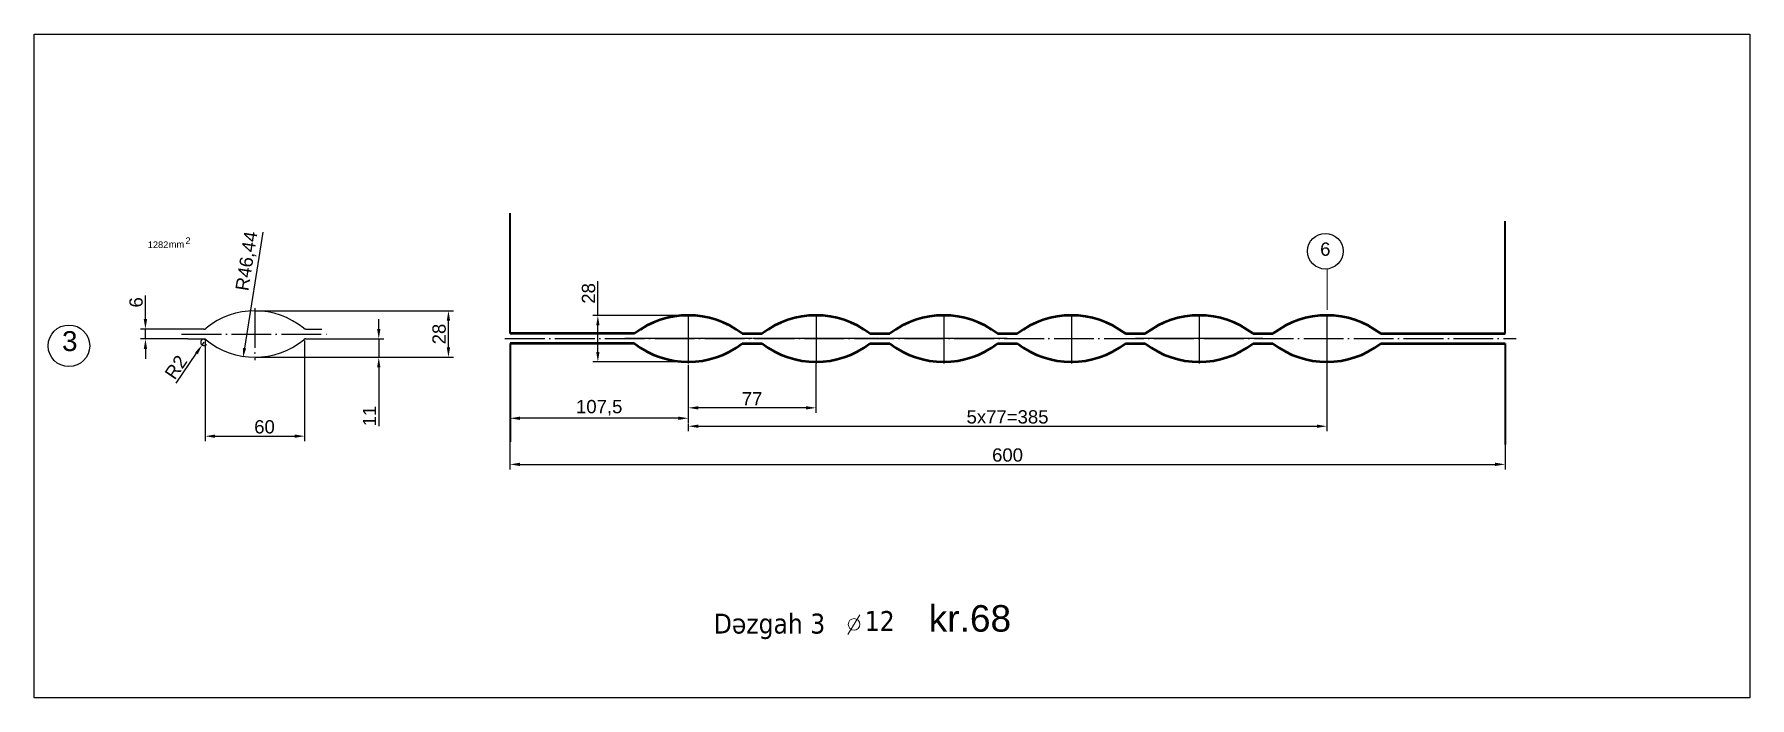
# Model space of a CAD drawing. Header units: millimetres. Extents: x 6647 to 33601, y -1887 to 8501.
# Drawn here: x 32088 to 33122, y 7301 to 7701 of the extents above; entities that cross this region are included whole.
import ezdxf

# ---------------------------------------------------------------- set-up
doc = ezdxf.new("R2010")
doc.units = ezdxf.units.MM
doc.linetypes.add('ACAD_ISO04W100', pattern=[30, 24, -3, 0, -3])
for name, color, linetype, lineweight in [('контурная', 7, 'Continuous', 50), ('осевые', 4, 'ACAD_ISO04W100', 25), ('размерные', 220, 'Continuous', 25), ('тонкая', 7, 'Continuous', 25), ('тонкий', 7, 'Continuous', 20)]:
    doc.layers.add(name, color=color, linetype=linetype, lineweight=lineweight)
doc.layers.add('осевая', color=4, linetype='Continuous')
doc.styles.add('s1v4', font='ARIAL.TTF', dxfattribs={"height": 4})
doc.styles.add('s4v4', font='ARIAL.TTF', dxfattribs={"height": 16})
doc.styles.get("Standard").update_dxf_attribs({"font": 'ARIAL.TTF'})
doc.dimstyles.new('s2v4', dxfattribs={"dimtxt": 8, "dimasz": 6, "dimexe": 3, "dimexo": 0, "dimgap": 1.5, "dimtad": 1, "dimtxsty": 'Standard', "dimcen": 2.5, "dimadec": 0, "dimazin": 0, "dimtfac": 1, "dimtmove": 0, "dimatfit": 3, "dimfxl": 1, "dimarcsym": 0})
doc.dimstyles.new('s2v4$0', dxfattribs={"dimtxt": 8, "dimasz": 6, "dimexe": 3, "dimexo": 0, "dimgap": 1.5, "dimtad": 1, "dimtxsty": 'Standard', "dimcen": 2.5, "dimadec": 0, "dimazin": 0, "dimtfac": 1, "dimtmove": 0, "dimatfit": 3, "dimfxl": 1, "dimarcsym": 0})

msp = doc.modelspace()

# ---------------------------------------------------------------- texts
at = {"insert": (32866.2998, 7571.525), "char_height": 8, "attachment_point": 5}
msp.add_mtext('6', dxfattribs=at)
at = {"layer": 'размерные', "style": 's4v4'}
msp.add_text('kr.68', height=16, dxfattribs=at).set_placement((32627.1824, 7340.9351))
at = {"layer": 'тонкая', "style": 's1v4'}
for s, p in [('1282', (32156.2894, 7572.2227)), ('mm', (32168.9508, 7572.4887)), ('2', (32179.0208, 7574.6332))]:
    msp.add_text(s, height=4, dxfattribs=at).set_placement(p)
at = {"layer": 'тонкий', "style": 's1v4'}
msp.add_text('3', height=12, dxfattribs=at).set_placement((32104.6282, 7510.1378))
at = {"layer": 'тонкий', "insert": (32497.5876, 7351.7989), "char_height": 12, "attachment_point": 1, "style": 's1v4'}
msp.add_mtext('{\\fTahoma|b0|i0|c238|p32;Dəzgah \\fTahoma|b0|i0|c0|p32;3}', dxfattribs=at)
at = {"layer": 'тонкий', "insert": (32588.6326, 7353.3837), "char_height": 12, "width": 33.292, "attachment_point": 1, "style": 's1v4'}
msp.add_mtext('{\\fTahoma|b0|i0|c162|p32;12\\fTxt|b0|i0|c238|p2; }', dxfattribs=at)

# ---------------------------------------------------------------- blocks, each defined once
blk = doc.blocks.new('*D149')
at = {"layer": 'Defpoints', "color": 0, "transparency": 16777216}
for p in [(32482.2, 7501.8), (32374.7, 7471.5), (32374.7, 7469.6)]:
    blk.add_point(p, dxfattribs=at)
at = {"layer": 'тонкий', "color": 0, "lineweight": -2, "transparency": 16777216}
for p, q in [((32482.2, 7501.8), (32482.2, 7466.6)), ((32374.7, 7471.5), (32374.7, 7466.6)), ((32476.2, 7469.6), (32380.7, 7469.6))]:
    blk.add_line(p, q, dxfattribs=at)
at = {"layer": 'тонкий', "color": 0, "transparency": 16777216}
for points in [[(32380.7, 7470.6), (32380.7, 7468.6), (32374.7, 7469.6)], [(32476.2, 7470.6), (32476.2, 7468.6), (32482.2, 7469.6)]]:
    blk.add_solid(points, dxfattribs=at)
at = {"layer": 'тонкий', "color": 0, "transparency": 16777216, "insert": (32428.5, 7475.9), "char_height": 8, "attachment_point": 5}
blk.add_mtext('107,5', dxfattribs=at)
blk = doc.blocks.new('*D86')
at = {"layer": 'Defpoints', "color": 0, "transparency": 16777216}
for p in [(32867.2, 7502.6), (32482.2, 7466.2), (32867.2, 7464.8)]:
    blk.add_point(p, dxfattribs=at)
at = {"layer": 'тонкий', "color": 0, "lineweight": -2, "transparency": 16777216}
for p, q in [((32867.2, 7502.6), (32867.2, 7461.8)), ((32482.2, 7466.2), (32482.2, 7461.8)), ((32488.2, 7464.8), (32861.2, 7464.8))]:
    blk.add_line(p, q, dxfattribs=at)
at = {"layer": 'тонкий', "color": 0, "transparency": 16777216}
for points in [[(32488.2, 7465.8), (32488.2, 7463.8), (32482.2, 7464.8)], [(32861.2, 7465.8), (32861.2, 7463.8), (32867.2, 7464.8)]]:
    blk.add_solid(points, dxfattribs=at)
at = {"layer": 'тонкий', "color": 0, "transparency": 16777216, "insert": (32674.7, 7470.4), "char_height": 8, "attachment_point": 5}
blk.add_mtext('5x77=385', dxfattribs=at)
blk = doc.blocks.new('*D150')
at = {"layer": 'Defpoints', "color": 0, "transparency": 16777216}
for p in [(32374.7, 7455.3), (32974.7, 7453.7), (32974.7, 7441.8)]:
    blk.add_point(p, dxfattribs=at)
at = {"layer": 'тонкий', "color": 0, "lineweight": -2, "transparency": 16777216}
for p, q in [((32374.7, 7455.3), (32374.7, 7438.8)), ((32974.7, 7453.7), (32974.7, 7438.8)), ((32380.7, 7441.8), (32968.7, 7441.8))]:
    blk.add_line(p, q, dxfattribs=at)
at = {"layer": 'тонкий', "color": 0, "transparency": 16777216}
for points in [[(32380.7, 7442.8), (32380.7, 7440.8), (32374.7, 7441.8)], [(32968.7, 7442.8), (32968.7, 7440.8), (32974.7, 7441.8)]]:
    blk.add_solid(points, dxfattribs=at)
at = {"layer": 'тонкий', "color": 0, "transparency": 16777216, "insert": (32674.7, 7447.4), "char_height": 8, "attachment_point": 5}
blk.add_mtext('600', dxfattribs=at)
blk = doc.blocks.new('*D184')
at = {"layer": 'Defpoints', "color": 0, "transparency": 16777216}
for p in [(32559.2, 7502.6), (32482.2, 7489.5), (32482.2, 7475.9)]:
    blk.add_point(p, dxfattribs=at)
at = {"layer": 'тонкий', "color": 0, "lineweight": -2, "transparency": 16777216}
for p, q in [((32559.2, 7502.6), (32559.2, 7472.9)), ((32482.2, 7489.5), (32482.2, 7472.9)), ((32553.2, 7475.9), (32488.2, 7475.9))]:
    blk.add_line(p, q, dxfattribs=at)
at = {"layer": 'тонкий', "color": 0, "transparency": 16777216}
for points in [[(32488.2, 7476.9), (32488.2, 7474.9), (32482.2, 7475.9)], [(32553.2, 7476.9), (32553.2, 7474.9), (32559.2, 7475.9)]]:
    blk.add_solid(points, dxfattribs=at)
at = {"layer": 'тонкий', "color": 0, "transparency": 16777216, "insert": (32520.7, 7481.4), "char_height": 8, "attachment_point": 5}
blk.add_mtext('77', dxfattribs=at)
blk = doc.blocks.new('*D185')
at = {"layer": 'Defpoints', "color": 0, "transparency": 16777216}
for p in [(32427.7, 7531.6), (32482.2, 7531.6), (32482.2, 7503.6)]:
    blk.add_point(p, dxfattribs=at)
at = {"layer": 'тонкий', "color": 0, "lineweight": -2, "transparency": 16777216}
for p, q in [((32427.7, 7531.6), (32427.7, 7552.3)), ((32482.2, 7531.6), (32424.7, 7531.6)), ((32427.7, 7509.6), (32427.7, 7525.6)), ((32482.2, 7503.6), (32424.7, 7503.6))]:
    blk.add_line(p, q, dxfattribs=at)
at = {"layer": 'тонкий', "color": 0, "transparency": 16777216}
for points in [[(32426.7, 7525.6), (32428.7, 7525.6), (32427.7, 7531.6)], [(32426.7, 7509.6), (32428.7, 7509.6), (32427.7, 7503.6)]]:
    blk.add_solid(points, dxfattribs=at)
at = {"layer": 'тонкий', "color": 0, "transparency": 16777216, "insert": (32422.1, 7544.9), "char_height": 8, "attachment_point": 5, "rotation": 90}
blk.add_mtext('28', dxfattribs=at)
blk = doc.blocks.new('*D115')
at = {"layer": 'Defpoints', "color": 0, "transparency": 16777216}
for p in [(32220.9, 7551.8), (32213.7, 7506)]:
    blk.add_point(p, dxfattribs=at)
at = {"layer": 'тонкая', "color": 0, "lineweight": -2, "transparency": 16777216}
blk.add_line((32225.6, 7581.9), (32214.6, 7511.9), dxfattribs=at)
at = {"layer": 'тонкая', "color": 0, "transparency": 16777216}
blk.add_solid([(32213.7, 7512), (32215.6, 7511.7), (32213.7, 7506)], dxfattribs=at)
at = {"layer": 'тонкая', "color": 0, "transparency": 16777216, "insert": (32216.5, 7564.3), "char_height": 8, "attachment_point": 5, "rotation": 81.106}
blk.add_mtext('R46,44', dxfattribs=at)
blk = doc.blocks.new('*D212')
at = {"layer": 'Defpoints', "color": 0, "transparency": 16777216}
for p in [(32154.9, 7523.4), (32180.5, 7523.4), (32180.5, 7517.4)]:
    blk.add_point(p, dxfattribs=at)
at = {"layer": 'тонкая', "color": 0, "lineweight": -2, "transparency": 16777216}
for p, q in [((32154.9, 7529.4), (32154.9, 7543.7)), ((32180.5, 7523.4), (32151.9, 7523.4)), ((32154.9, 7517.4), (32154.9, 7523.4)), ((32180.5, 7517.4), (32151.9, 7517.4)), ((32154.9, 7511.4), (32154.9, 7505.4))]:
    blk.add_line(p, q, dxfattribs=at)
at = {"layer": 'тонкая', "color": 0, "transparency": 16777216}
for points in [[(32153.9, 7529.4), (32155.9, 7529.4), (32154.9, 7523.4)], [(32153.9, 7511.4), (32155.9, 7511.4), (32154.9, 7517.4)]]:
    blk.add_solid(points, dxfattribs=at)
at = {"layer": 'тонкая', "color": 0, "transparency": 16777216, "insert": (32149.3, 7539.5), "char_height": 8, "attachment_point": 5, "rotation": 90}
blk.add_mtext('6', dxfattribs=at)
blk = doc.blocks.new('*D213')
at = {"layer": 'Defpoints', "color": 0, "transparency": 16777216}
for p in [(32190.9, 7517.4), (32250.9, 7516.4), (32250.9, 7458.8)]:
    blk.add_point(p, dxfattribs=at)
at = {"layer": 'тонкая', "color": 0, "lineweight": -2, "transparency": 16777216}
for p, q in [((32190.9, 7517.4), (32190.9, 7455.8)), ((32250.9, 7516.4), (32250.9, 7455.8)), ((32196.9, 7458.8), (32244.9, 7458.8))]:
    blk.add_line(p, q, dxfattribs=at)
at = {"layer": 'тонкая', "color": 0, "transparency": 16777216}
for points in [[(32196.9, 7459.8), (32196.9, 7457.8), (32190.9, 7458.8)], [(32244.9, 7459.8), (32244.9, 7457.8), (32250.9, 7458.8)]]:
    blk.add_solid(points, dxfattribs=at)
at = {"layer": 'тонкая', "color": 0, "transparency": 16777216, "insert": (32226.7, 7464.4), "char_height": 8, "attachment_point": 5}
blk.add_mtext('60', dxfattribs=at)
blk = doc.blocks.new('*D214')
at = {"layer": 'Defpoints', "color": 0, "transparency": 16777216}
for p in [(32261.3, 7517.4), (32220.9, 7506.4), (32295.6, 7506.4)]:
    blk.add_point(p, dxfattribs=at)
at = {"layer": 'тонкая', "color": 0, "lineweight": -2, "transparency": 16777216}
for p, q in [((32295.6, 7523.4), (32295.6, 7529.4)), ((32261.3, 7517.4), (32298.6, 7517.4)), ((32295.6, 7517.4), (32295.6, 7506.4)), ((32220.9, 7506.4), (32298.6, 7506.4)), ((32295.6, 7500.4), (32295.6, 7464.9))]:
    blk.add_line(p, q, dxfattribs=at)
at = {"layer": 'тонкая', "color": 0, "transparency": 16777216}
for points in [[(32294.6, 7523.4), (32296.6, 7523.4), (32295.6, 7517.4)], [(32294.6, 7500.4), (32296.6, 7500.4), (32295.6, 7506.4)]]:
    blk.add_solid(points, dxfattribs=at)
at = {"layer": 'тонкая', "color": 0, "transparency": 16777216, "insert": (32290, 7471), "char_height": 8, "attachment_point": 5, "rotation": 90}
blk.add_mtext('11', dxfattribs=at)
blk = doc.blocks.new('*D215')
at = {"layer": 'Defpoints', "color": 0, "transparency": 16777216}
for p in [(32220.9, 7534.4), (32337.6, 7534.4), (32256.3, 7506.4)]:
    blk.add_point(p, dxfattribs=at)
at = {"layer": 'тонкая', "color": 0, "lineweight": -2, "transparency": 16777216}
for p, q in [((32220.9, 7534.4), (32340.6, 7534.4)), ((32337.6, 7512.4), (32337.6, 7528.4)), ((32256.3, 7506.4), (32340.6, 7506.4))]:
    blk.add_line(p, q, dxfattribs=at)
at = {"layer": 'тонкая', "color": 0, "transparency": 16777216}
for points in [[(32336.6, 7528.4), (32338.6, 7528.4), (32337.6, 7534.4)], [(32336.6, 7512.4), (32338.6, 7512.4), (32337.6, 7506.4)]]:
    blk.add_solid(points, dxfattribs=at)
at = {"layer": 'тонкая', "color": 0, "transparency": 16777216, "insert": (32332, 7520.4), "char_height": 8, "attachment_point": 5, "rotation": 90}
blk.add_mtext('28', dxfattribs=at)
blk = doc.blocks.new('*D216')
at = {"layer": 'Defpoints', "color": 0, "transparency": 16777216}
for p in [(32189, 7513.7), (32190.2, 7515.4)]:
    blk.add_point(p, dxfattribs=at)
at = {"layer": 'тонкая', "color": 0, "lineweight": -2, "transparency": 16777216}
for p, q in [((32173.4, 7490.7), (32185.7, 7508.8)), ((32190.2, 7515.4), (32189, 7513.7))]:
    blk.add_line(p, q, dxfattribs=at)
blk.add_arc((32190.2, 7515.4), 2, 90, 321.704, dxfattribs=at)
at = {"layer": 'тонкая', "color": 0, "transparency": 16777216}
blk.add_solid([(32184.8, 7509.3), (32186.5, 7508.2), (32189, 7513.7)], dxfattribs=at)
at = {"layer": 'тонкая', "color": 0, "transparency": 16777216, "insert": (32173.3, 7500.4), "char_height": 8, "attachment_point": 5, "rotation": 55.7603}
blk.add_mtext('R2', dxfattribs=at)

# ---------------------------------------------------------------- dimensions: what is measured, and where the dimension line sits
at = {"layer": 'тонкая'}
dim = msp.add_radius_dim(center=(32220.8937, 7551.8479), mpoint=(32213.7134, 7505.9638), dimstyle='s2v4', dxfattribs=at)
dim.commit()
dim.dimension.update_dxf_attribs({"geometry": '*D115', "text_midpoint": (32222.692, 7563.3393), "dimtype": 164})
dim = msp.add_linear_dim(base=(32154.8796, 7523.3951), p1=(32180.4901, 7517.3951), p2=(32180.4901, 7523.3951), angle=90, dimstyle='s2v4', dxfattribs=at)
dim.commit()
dim.dimension.update_dxf_attribs({"geometry": '*D212', "text_midpoint": (32149.2951, 7539.5363)})
dim = msp.add_linear_dim(base=(32337.5548, 7534.3847), p1=(32256.2742, 7506.4054), p2=(32220.8955, 7534.3847), angle=90, dimstyle='s2v4', override={"dimdec": 0}, dxfattribs=at)
dim.commit()
dim.dimension.update_dxf_attribs({"geometry": '*D215', "text_midpoint": (32331.9702, 7520.3951)})
dim = msp.add_linear_dim(base=(32295.5558, 7506.4054), p1=(32261.2973, 7517.4051), p2=(32220.8943, 7506.4054), angle=90, dimstyle='s2v4', dxfattribs=at)
dim.commit()
dim.dimension.update_dxf_attribs({"geometry": '*D214', "text_midpoint": (32295.5558, 7470.9728), "dimtype": 160})
dim = msp.add_radius_dim(center=(32190.1698, 7515.3951), mpoint=(32189.0445, 7513.7417), dimstyle='s2v4', dxfattribs=at)
dim.commit()
dim.dimension.update_dxf_attribs({"geometry": '*D216', "text_midpoint": (32173.2821, 7500.3867)})
dim = msp.add_linear_dim(base=(32250.9055, 7458.7777), p1=(32190.8937, 7517.3951), p2=(32250.9055, 7516.4051), dimstyle='s2v4', override={"dimdec": 0}, dxfattribs=at)
dim.commit()
dim.dimension.update_dxf_attribs({"geometry": '*D213', "text_midpoint": (32226.6956, 7458.7777), "dimtype": 160})
at = {"layer": 'тонкий'}
dim = msp.add_linear_dim(base=(32427.6742, 7531.6432), p1=(32482.2239, 7503.6432), p2=(32482.2239, 7531.6432), angle=90, dimstyle='s2v4$0', dxfattribs=at)
dim.commit()
dim.dimension.update_dxf_attribs({"geometry": '*D185', "text_midpoint": (32427.6742, 7544.9495), "dimtype": 160})
for base, p1, p2, dimstyle, picture, middle in [((32374.7239, 7469.5887), (32482.2239, 7501.838), (32374.7239, 7471.481), 's2v4', '*D149', (32428.4739, 7475.8963)), ((32482.2239, 7475.9247), (32559.2239, 7502.6432), (32482.2239, 7489.5234), 's2v4$0', '*D184', (32520.7239, 7481.4247)), ((32974.7239, 7441.8226), (32374.7239, 7455.3291), (32974.7239, 7453.6858), 's2v4', '*D150', (32674.7239, 7447.4072))]:
    dim = msp.add_linear_dim(base=base, p1=p1, p2=p2, dimstyle=dimstyle, dxfattribs=at)
    dim.commit()
    dim.dimension.update_dxf_attribs({"geometry": picture, "text_midpoint": middle})
dim = msp.add_linear_dim(base=(32867.2239, 7464.8407), p1=(32482.2239, 7466.1534), p2=(32867.2239, 7502.6432), text='5x77=<>', dimstyle='s2v4', dxfattribs=at)
dim.commit()
dim.dimension.update_dxf_attribs({"geometry": '*D86', "text_midpoint": (32674.7239, 7470.428)})

# ---------------------------------------------------------------- linework, layer by layer
at = {"lineweight": 40}
for p, q in [((32374.7239, 7520.6432), (32374.7239, 7593.2354)), ((32974.7239, 7520.6432), (32974.7239, 7588.4931)), ((32374.7239, 7514.6432), (32374.7239, 7455.3291)), ((32974.7239, 7514.6432), (32974.7239, 7453.6858))]:
    msp.add_line(p, q, dxfattribs=at)
at = {"lineweight": 15}
msp.add_line((32867.4463, 7535.0109), (32867.4463, 7559.6266), dxfattribs=at)
at = {"color": 2}
msp.add_lwpolyline([(32087.9041, 7301.1184), (32087.9041, 7701.1184), (33122.1703, 7701.1184), (33122.1703, 7301.1184), (32087.9041, 7301.1184), (32087.9041, 7701.1184)], dxfattribs=at)
msp.add_circle((32866.3018, 7570.3191), 10.7536)
at = {"layer": 'контурная'}
for p, q in [((32449.7239, 7520.6432), (32374.7239, 7520.6432)), ((32514.7239, 7520.6432), (32526.7239, 7520.6432)), ((32591.7239, 7520.6432), (32603.7239, 7520.6432)), ((32668.7239, 7520.6432), (32680.7239, 7520.6432)), ((32745.7239, 7520.6432), (32757.7239, 7520.6432)), ((32822.7239, 7520.6432), (32834.7239, 7520.6432)), ((32899.7239, 7520.6432), (32974.7239, 7520.6432)), ((32449.7239, 7514.6432), (32374.7239, 7514.6432)), ((32514.7239, 7514.6432), (32526.7239, 7514.6432)), ((32591.7239, 7514.6432), (32603.7239, 7514.6432)), ((32668.7239, 7514.6432), (32680.7239, 7514.6432)), ((32745.7239, 7514.6432), (32757.7239, 7514.6432)), ((32822.7239, 7514.6432), (32834.7239, 7514.6432)), ((32899.7239, 7514.6432), (32974.7239, 7514.6432))]:
    msp.add_line(p, q, dxfattribs=at)
for centre, start, end in [((32482.2239, 7478.1318), 52.6020344, 127.3979656), ((32559.2239, 7478.1318), 52.6020344, 127.3979656), ((32636.2239, 7478.1318), 52.6020344, 127.3979656), ((32713.2239, 7478.1318), 52.6020344, 127.3979656), ((32790.2239, 7478.1318), 52.6020344, 127.3979656), ((32867.2239, 7478.1318), 52.6020344, 127.3979656), ((32482.2239, 7557.1545), 232.6020344, 307.3979656), ((32559.2239, 7557.1545), 232.6020344, 307.3979656), ((32636.2239, 7557.1545), 232.6020344, 307.3979656), ((32713.2239, 7557.1545), 232.6020344, 307.3979656), ((32790.2239, 7557.1545), 232.6020344, 307.3979656), ((32867.2239, 7557.1545), 232.6020344, 307.3979656)]:
    msp.add_arc(centre, 53.5114, start, end, dxfattribs=at)
at = {"layer": 'осевая'}
for p, q in [((32482.2239, 7532.459), (32482.2239, 7502.6432)), ((32559.2239, 7532.459), (32559.2239, 7502.6432)), ((32636.2239, 7532.459), (32636.2239, 7502.6432)), ((32713.2239, 7532.459), (32713.2239, 7502.6432)), ((32790.2239, 7532.459), (32790.2239, 7502.6432)), ((32867.2239, 7532.459), (32867.2239, 7502.6432)), ((32520.5657, 7517.6432), (32443.882, 7517.6432)), ((32597.5657, 7517.6432), (32520.882, 7517.6432)), ((32674.5657, 7517.6432), (32597.882, 7517.6432)), ((32828.5657, 7517.6432), (32751.882, 7517.6432))]:
    msp.add_line(p, q, dxfattribs=at)
at = {"layer": 'осевые'}
for p, q in [((32220.893, 7536.0169), (32220.8944, 7504.5908)), ((32176.6848, 7520.3951), (32264.3253, 7520.3951)), ((32371.6941, 7517.6423), (32981.3387, 7517.6423))]:
    msp.add_line(p, q, dxfattribs=at)
at = {"layer": 'тонкая'}
for p, q in [((32190.1698, 7523.3951), (32180.4901, 7523.3951)), ((32190.1698, 7523.3951), (32190.8937, 7523.3951)), ((32251.6298, 7523.3851), (32250.9055, 7523.3851)), ((32251.6298, 7523.3851), (32261.2973, 7523.3851)), ((32190.1698, 7517.3951), (32180.4901, 7517.3951)), ((32190.1698, 7517.3951), (32190.8937, 7517.3951)), ((32251.6298, 7517.4051), (32250.9055, 7517.4051)), ((32251.6298, 7517.4051), (32261.2973, 7517.4051))]:
    msp.add_line(p, q, dxfattribs=at)
msp.add_circle((32108.7912, 7513.2882), 12.5323, dxfattribs=at)
for centre, radius, start, end in [((32220.8937, 7487.9422), 46.4425, 50.6181066, 129.3632492), ((32190.1698, 7525.3951), 2, 270, 309.3632492), ((32220.8937, 7487.9422), 46.4425, 129.5668861, 130.2377083), ((32251.6298, 7525.3851), 2, 230.6181066, 270), ((32220.8937, 7487.9422), 46.4425, 49.7431976, 50.314096), ((32190.1698, 7515.3951), 2, 50.6367508, 90), ((32220.8937, 7552.8479), 46.4425, 229.7622917, 230.4331139), ((32220.8937, 7552.8479), 46.4425, 230.6366736, 309.3818934), ((32251.6298, 7515.4051), 2, 90, 129.3818934), ((32220.8937, 7552.8479), 46.4425, 309.685904, 310.2568024)]:
    msp.add_arc(centre, radius, start, end, dxfattribs=at)
at = {"layer": 'тонкий'}
msp.add_line((32578.4428, 7339.3124), (32585.7246, 7351.0796), dxfattribs=at)
msp.add_circle((32582.1661, 7345.3291), 3.4722, dxfattribs=at)

msp.set_redraw_order([(e.dxf.handle, doc.entitydb.next_handle()) for e in msp.query("TEXT MTEXT ATTDEF DIMENSION ARC_DIMENSION")])  # texts and dimensions are drawn at this point

doc.saveas('drawing.dxf')
